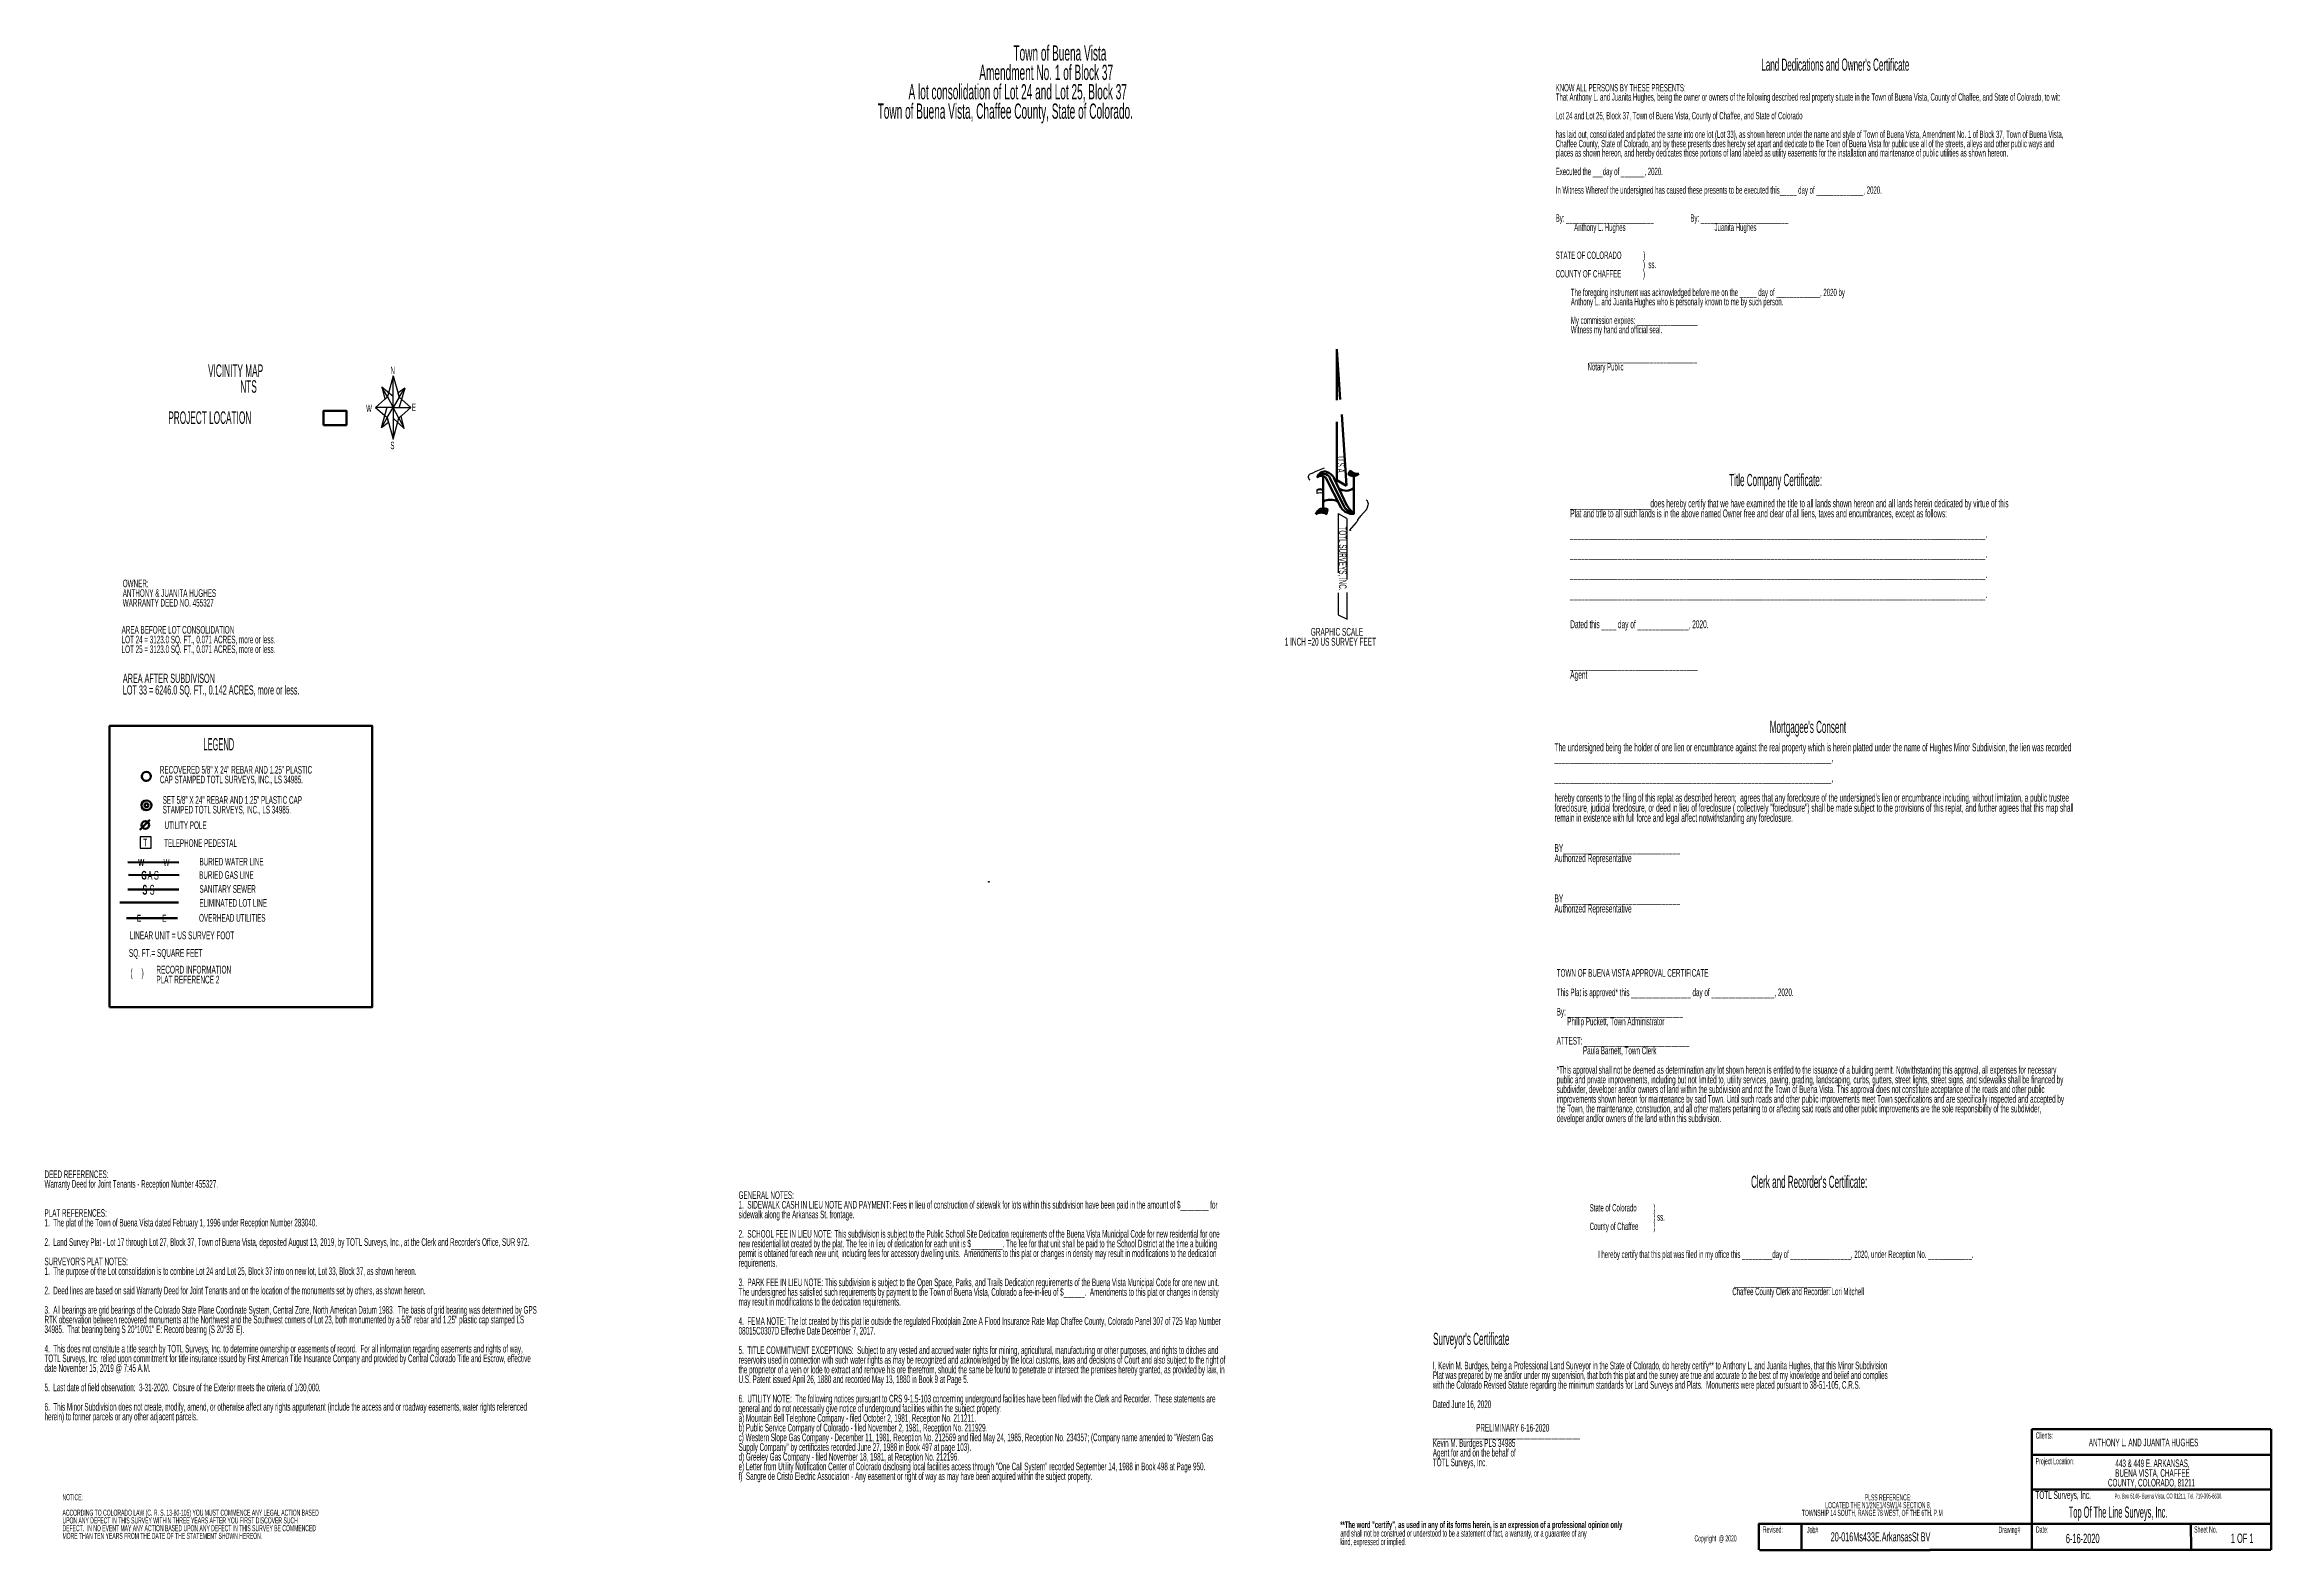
# Model space of a CAD drawing. Extents: x 2835785 to 2851632, y 1243954 to 1251877.
# Drawn here: x 2843217 to 2844208, y 1249570 to 1250240 of the extents above; entities that cross this region are included whole.
import ezdxf

# ---------------------------------------------------------------- set-up
doc = ezdxf.new("R2010")
doc.units = 0
doc.header["$MEASUREMENT"] = 0
for name, pattern in [('Electric2', [339.978468, 101.993545, -101.993545, 101.993545, -33.997835]), ('Gas Line2', [678.456755, 127.210645, -296.824821, 127.210645, -127.210645]), ('Property Line', [391.61936, 195.80968, -39.161945, 39.161937, -39.161931, 39.161937, -39.161931]), ('Sanitary Sewer2', [679.5772, 145.623694, -242.706147, 145.623694, -145.623665]), ('Water Line1', [339.228684, 101.768609, -101.768609, 101.768609, -33.922856])]:
    doc.linetypes.add(name, pattern=pattern)
for name, color, linetype, true_color in [('Dot_Layer', 7, 'Continuous', 0x000000), ('Layout', 5, 'Continuous', 0x0000ff), ('Text', 5, 'Continuous', 0x0000ff)]:
    doc.layers.add(name, color=color, linetype=linetype, true_color=true_color)
doc.styles.add('Arial14', font='arialbd.ttf', dxfattribs={"width": 0.416027, "height": 3.91})
doc.styles.add('Arial15', font='arialbd.ttf', dxfattribs={"width": 0.416069, "height": 5.58})
doc.styles.add('Arial16', font='arialbd.ttf', dxfattribs={"width": 0.416068, "height": 4.875})
doc.styles.add('Arial17', font='arialbd.ttf', dxfattribs={"width": 0.416239, "height": 3.9})
doc.styles.add('Arial4', font='arialbd.ttf', dxfattribs={"width": 0.383838, "height": 3.795})

msp = doc.modelspace()

# ---------------------------------------------------------------- texts
at = {"layer": 'Layout'}
for s, height, width, p in [('Town of Buena Vista', 6.79, 0.493735, (2843647.99, 1250232.81)), ('Amendment No. 1 of Block 37', 6.79, 0.493735, (2843632.78, 1250224.18)), ("Land Dedications and Owner's Certificate ", 5.4317, 0.493846, (2843980.87, 1250228.3)), ('A lot consolidation of Lot 24 and Lot 25, Block 37', 6.79, 0.493735, (2843601.29, 1250215.56)), ('That Anthony L. and Juanita Hughes, being the owner or owners of the following described real property situate in the Town of Buena Vista, County of Chaffee, and State of Colorado, to wit: ', 3.25833, 0.49368, (2843889.37, 1250214.96)), ('KNOW ALL PERSONS BY THESE PRESENTS: ', 3.2583, 0.49368, (2843889.37, 1250219.1)), ('Town of Buena Vista, Chaffee County, State of Colorado.', 6.79, 0.493735, (2843587.54, 1250206.93)), ('Lot 24 and Lot 25, Block 37, Town of Buena Vista, County of Chaffee, and State of Colorado', 3.2583, 0.49368, (2843889.37, 1250206.68)), ('Chaffee County, State of Colorado, and by these presents does hereby set apart and dedicate to the Town of Buena Vista for public use all of the streets, alleys and other public ways and ', 3.25833, 0.49368, (2843889.37, 1250194.26)), ('has laid out, consolidated and platted the same into one lot (Lot 33), as shown hereon under the name and style of Town of Buena Vista, Amendment No. 1 of Block 37, Town of Buena Vista, ', 3.25833, 0.49368, (2843889.37, 1250198.4)), ('places as shown hereon, and hereby dedicates those portions of land labeled as utility easements for the installation and maintenance of public utilities as shown hereon.', 3.25833, 0.49368, (2843889.37, 1250190.12)), ('Executed the ___day of _______, 2020. ', 3.2583, 0.49368, (2843889.37, 1250181.84)), ('In Witness Whereof the undersigned has caused these presents to be executed this_____ day of ______________, 2020.', 3.25833, 0.49368, (2843889.37, 1250173.56)), ('By: __________________________                      By: __________________________    ', 3.2583, 0.49368, (2843889.37, 1250161.14)), ('           Anthony L. Hughes                                                     Juanita Hughes', 3.2583, 0.49368, (2843889.37, 1250157)), ('STATE OF COLORADO             )', 3.2583, 0.49368, (2843889.37, 1250144.58)), ('COUNTY OF CHAFFEE             )', 3.2583, 0.49368, (2843889.37, 1250136.3)), ('                                                    )  ss.', 3.2583, 0.49368, (2843889.37, 1250140.44)), ('         Anthony L. and Juanita Hughes who is personally known to me by such person. ', 3.2583, 0.49368, (2843889.37, 1250123.88)), ('         The foregoing instrument was acknowledged before me on the _____ day of _____________, 2020 by ', 3.25833, 0.49368, (2843889.37, 1250128.02)), ('         My commission expires: __________________', 3.2583, 0.49368, (2843889.37, 1250115.6)), ('         Witness my hand and official seal.', 3.2583, 0.49368, (2843889.37, 1250111.46)), ('VICINITY MAP', 5.5617, 0.493868, (2843289.51, 1250092.05)), ('N', 3.3, 0.49365, (2843370.7, 1250093.31)), ('                   Notary Public                                          ', 3.2583, 0.49368, (2843889.37, 1250094.9)), ('                    ________________________________', 3.2583, 0.49368, (2843889.37, 1250099.04)), ('NTS', 5.562, 0.493868, (2843303.84, 1250084.99)), ('PROJECT LOCATION', 5.5617, 0.493868, (2843271.8, 1250071.12)), ('W', 3.3, 0.49365, (2843359.85, 1250076.38)), ('E', 3.3, 0.49365, (2843380.25, 1250076.85)), ('S', 3.3, 0.49365, (2843370.65, 1250059.86)), ('Title Company Certificate:', 5.4317, 0.493846, (2843966.63, 1250043.42)), ('______________________does hereby certify that we have examined the title to all lands shown hereon and all lands herein dedicated by virtue of this ', 3.53, 0.493975, (2843895.82, 1250034)), ('Plat and title to all such lands is in the above named Owner free and clear of all liens, taxes and encumbrances, except as follows:', 3.53, 0.493975, (2843895.82, 1250029.51)), ('__________________________________________________________________________________________________________________.', 3.53, 0.493975, (2843895.82, 1250020.54)), ('__________________________________________________________________________________________________________________.', 3.53, 0.493975, (2843895.82, 1250011.57)), ('ANTHONY & JUANITA HUGHES', 3.395, 0.493735, (2843251.52, 1249994.12)), ('OWNER:', 3.395, 0.493735, (2843251.52, 1249998.43)), ('__________________________________________________________________________________________________________________.', 3.53, 0.493975, (2843895.82, 1250002.6)), ('WARRANTY DEED NO. 455327', 3.395, 0.493735, (2843251.52, 1249989.8)), ('__________________________________________________________________________________________________________________.', 3.53, 0.493975, (2843895.82, 1249993.63)), ('AREA BEFORE LOT CONSOLIDATION', 3.395, 0.493735, (2843251.03, 1249977.77)), ('GRAPHIC SCALE', 3.4767, 0.493881, (2843780.35, 1249976.83)), ('Dated this ____ day of ______________, 2020.', 3.53, 0.493975, (2843895.82, 1249980.18)), ('LOT 24 = 3123.0 SQ. FT., 0.071 ACRES, more or less.', 3.395, 0.493735, (2843251.03, 1249973.45)), ('LOT 25 = 3123.0 SQ. FT., 0.071 ACRES, more or less.', 3.395, 0.493735, (2843251.03, 1249969.14)), ('1 INCH =20 US SURVEY FEET', 3.4767, 0.493881, (2843768.77, 1249972.42)), ('AREA AFTER SUBDIVISON', 4.0733, 0.494032, (2843251.58, 1249955.85)), ('___________________________________', 3.53, 0.493975, (2843895.82, 1249962.24)), ('Agent', 3.53, 0.493975, (2843895.82, 1249957.75)), ('LOT 33 = 6246.0 SQ. FT., 0.142 ACRES, more or less.', 4.0733, 0.494032, (2843251.58, 1249950.67)), ("Mortgagee's Consent", 5.4317, 0.493846, (2843984.63, 1249933.53)), ('LEGEND', 5.452, 0.400365, (2843287.43, 1249925.79)), ('The undersigned being the holder of one lien or encumbrance against the real property which is herein platted under the name of Hughes Minor Subdivision, the lien was recorded', 3.53, 0.493975, (2843888.83, 1249925.4)), ('RECOVERED 5/8" X 24" REBAR AND 1.25" PLASTIC ', 3.395, 0.493735, (2843268.06, 1249915.47)), ('____________________________________________________________________________, ', 3.53, 0.493975, (2843888.83, 1249920.92)), ('CAP STAMPED TOTL SURVEYS, INC., LS 34985.', 3.395, 0.493735, (2843268.06, 1249911.15)), ('____________________________________________________________________________,', 3.53, 0.493975, (2843888.83, 1249911.95)), ('SET 5/8" X 24" REBAR AND 1.25" PLASTIC CAP ', 3.395, 0.493735, (2843269.29, 1249902.04)), ('STAMPED TOTL SURVEYS, INC., LS 34985.', 3.395, 0.493735, (2843269.29, 1249897.72)), ('foreclosure, judicial foreclosure, or deed in lieu of foreclosure ( collectively "foreclosure") shall be made subject to the provisions of this replat, and further agrees that this map shall ', 3.53, 0.493975, (2843888.83, 1249898.49)), ("hereby consents to the filing of this replat as described hereon;  agrees that any foreclosure of the undersigned's lien or encumbrance including, without limitation, a public trustee ", 3.53, 0.493975, (2843888.83, 1249902.98)), ('UTILITY POLE', 3.395, 0.493735, (2843270.15, 1249890.8)), ('remain in existence with full force and legal affect notwithstanding any foreclosure.', 3.53, 0.493975, (2843888.83, 1249894.01)), ('T', 3.39, 0.493735, (2843260.69, 1249883.12)), ('TELEPHONE PEDESTAL', 3.395, 0.493735, (2843269.96, 1249882.86)), ('Authorized Representative', 3.53, 0.493975, (2843888.83, 1249876.07)), ('BY________________________________', 3.53, 0.493975, (2843888.83, 1249880.55)), ('BURIED GAS LINE', 3.395, 0.493735, (2843285.54, 1249868.64)), ('BURIED WATER LINE', 3.395, 0.493735, (2843285.7, 1249874.58)), ('SANITARY SEWER', 3.395, 0.493735, (2843285.69, 1249862.43)), ('ELIMINATED LOT LINE', 3.395, 0.493735, (2843285.64, 1249856.21)), ('BY________________________________', 3.53, 0.493975, (2843888.83, 1249858.13)), ('OVERHEAD UTILITIES', 3.395, 0.493735, (2843285.48, 1249849.54)), ('Authorized Representative', 3.53, 0.493975, (2843888.83, 1249853.64)), ('LINEAR UNIT = US SURVEY FOOT', 3.4767, 0.493881, (2843254.68, 1249841.73)), ('SQ. FT.= SQUARE FEET', 3.4767, 0.493881, (2843254.26, 1249833.92)), ('RECORD INFORMATION ', 3.4767, 0.493881, (2843266.48, 1249826.48)), ('(     )', 3.477, 0.493881, (2843254.95, 1249825.12)), ('PLAT REFERENCE 2', 3.4767, 0.493881, (2843266.48, 1249822.06)), ('TOWN OF BUENA VISTA APPROVAL CERTIFICATE', 3.395, 0.493735, (2843889.8, 1249825.05)), ('This Plat is approved* this _________________ day of __________________, 2020.', 3.395, 0.493735, (2843889.8, 1249816.42)), ('By: _________________________________ ', 3.395, 0.493735, (2843889.8, 1249807.8)), ('      Phillip Puckett, Town Administrator', 3.395, 0.493735, (2843889.8, 1249803.48)), ('ATTEST: ______________________________', 3.395, 0.493735, (2843889.8, 1249794.86)), ('               Paula Barnett, Town Clerk', 3.395, 0.493735, (2843889.8, 1249790.54)), ('*This approval shall not be deemed as determination any lot shown hereon is entitled to the issuance of a building permit. Notwithstanding this approval, all expenses for necessary ', 3.395, 0.493735, (2843889.8, 1249781.92)), ('public and private improvements, including but not limited to, utility services, paving, grading, landscaping, curbs, gutters, street lights, street signs, and sidewalks shall be financed by ', 3.395, 0.493735, (2843889.8, 1249777.6)), ('subdivider, developer and/or owners of land within the subdivision and not the Town of Buena Vista. This approval does not constitute acceptance of the roads and other public ', 3.395, 0.493735, (2843889.8, 1249773.29)), ('improvements shown hereon for maintenance by said Town. Until such roads and other public improvements meet Town specifications and are specifically inspected and accepted by ', 3.395, 0.493735, (2843889.8, 1249768.98)), ('the Town, the maintenance, construction, and all other matters pertaining to or affecting said roads and other public improvements are the sole responsibility of the subdivider, ', 3.395, 0.493735, (2843889.8, 1249764.66)), ('developer and/or owners of the land within this subdivision.', 3.395, 0.493735, (2843889.8, 1249760.35)), ('Warranty Deed for Joint Tenants - Reception Number 455327.', 3.395, 0.493735, (2843216.7, 1249731.15)), ('DEED REFERENCES:', 3.395, 0.493735, (2843216.7, 1249735.46)), ("Clerk and Recorder's Certificate:", 5.4317, 0.493846, (2843976.32, 1249731.05)), ('PLAT REFERENCES:', 3.395, 0.493735, (2843216.7, 1249718.21)), ('sidewalk along the Arkansas St. frontage.', 3.395, 0.493735, (2843525.65, 1249717.54)), ('GENERAL NOTES:', 3.395, 0.493735, (2843525.65, 1249726.17)), ('1.  SIDEWALK CASH IN LIEU NOTE AND PAYMENT: Fees in lieu of construction of sidewalk for lots within this subdivision have been paid in the amount of $________ for ', 3.395, 0.493735, (2843525.65, 1249721.86)), ('State of Colorado          )', 3.2583, 0.49368, (2843904.47, 1249720.59)), ('                                      ) ss.', 3.2583, 0.49368, (2843904.47, 1249716.45)), ('1.  The plat of the Town of Buena Vista dated February 1, 1996 under Reception Number 283040.', 3.395, 0.493735, (2843216.7, 1249713.9)), ('2.  SCHOOL FEE IN LIEU NOTE: This subdivision is subject to the Public School Site Dedication requirements of the Buena Vista Municipal Code for new residential for one ', 3.395, 0.493735, (2843525.65, 1249708.92)), ('County of Chaffee         )', 3.2583, 0.49368, (2843904.47, 1249712.31)), ("SURVEYOR'S PLAT NOTES:", 3.395, 0.493735, (2843216.7, 1249696.64)), ("2.  Land Survey Plat - Lot 17 through Lot 27, Block 37, Town of Buena Vista, deposited August 13, 2019, by TOTL Surveys, Inc., at the Clerk and Recorder's Office, SUR 972.", 3.395, 0.493735, (2843216.7, 1249705.27)), ('new residential lot created by the plat. The fee in lieu of dedication for each unit is $_________. The fee for that unit shall be paid to the School District at the time a building ', 3.395, 0.493735, (2843525.65, 1249704.6)), ('permit is obtained for each new unit, including fees for accessory dwelling units.  Amendments to this plat or changes in density may result in modifications to the dedication ', 3.395, 0.493735, (2843525.65, 1249700.29)), ('     I hereby certify that this plat was filed in my office this _________day of __________________, 2020, under Reception No. _____________.', 3.25833, 0.49368, (2843904.47, 1249699.89)), ('1.  The purpose of the Lot consolidation is to combine Lot 24 and Lot 25, Block 37 into on new lot, Lot 33, Block 37, as shown hereon.', 3.395, 0.493735, (2843216.7, 1249692.33)), ('3.  PARK FEE IN LIEU NOTE: This subdivision is subject to the Open Space, Parks, and Trails Dedication requirements of the Buena Vista Municipal Code for one new unit.  ', 3.395, 0.493735, (2843525.65, 1249687.35)), ('requirements.', 3.395, 0.493735, (2843525.65, 1249695.98)), ('2.  Deed lines are based on said Warranty Deed for Joint Tenants and on the location of the monuments set by others, as shown hereon.', 3.395, 0.493735, (2843216.7, 1249683.7)), ('The undersigned has satisfied such requirements by payment to the Town of Buena Vista, Colorado a fee-in-lieu of $______.  Amendments to this plat or changes in density ', 3.395, 0.493735, (2843525.65, 1249683.04)), ('may result in modifications to the dedication requirements.', 3.395, 0.493735, (2843525.65, 1249678.72)), ('                                                                                     Chaffee County Clerk and Recorder: Lori Mitchell', 3.25833, 0.49368, (2843904.47, 1249683.33)), ('                                                                                      _____________________________', 3.25833, 0.49368, (2843904.47, 1249687.47)), ('3.  All bearings are grid bearings of the Colorado State Plane Coordinate System, Central Zone, North American Datum 1983.  The basis of grid bearing was determined by GPS ', 3.395, 0.493735, (2843216.7, 1249675.08)), ('RTK observation between recovered monuments at the Northwest and the Southwest corners of Lot 23, both monumented by a 5/8" rebar and 1.25" plastic cap stamped LS ', 3.395, 0.493735, (2843216.7, 1249670.76)), ('4.  FEMA NOTE: The lot created by this plat lie outside the regulated Floodplain Zone A Flood Insurance Rate Map Chaffee County, Colorado Panel 307 of 725 Map Number ', 3.395, 0.493735, (2843525.65, 1249670.1)), ('4.  This does not constitute a title search by TOTL Surveys, Inc. to determine ownership or easements of record.  For all information regarding easements and rights of way, ', 3.395, 0.493735, (2843216.7, 1249657.82)), ('34985.  That bearing being S 20%%D10\'01" E: Record bearing (S 20%%D35\' E).', 3.395, 0.493735, (2843216.7, 1249666.45)), ('08015C0307D Effective Date December 7, 2017. ', 3.395, 0.493735, (2843525.65, 1249665.78)), ('5.  TITLE COMMITMENT EXCEPTIONS:  Subject to any vested and accrued water rights for mining, agricultural, manufacturing or other purposes, and rights to ditches and ', 3.395, 0.493735, (2843525.65, 1249657.16)), ("Surveyor's Certificate", 5.4317, 0.493846, (2843834.78, 1249661.16)), ('TOTL Surveys, Inc. relied upon commitment for title insurance issued by First American Title Insurance Company and provided by Central Colorado Title and Escrow, effective ', 3.395, 0.493735, (2843216.7, 1249653.51)), ('date November 15, 2019 @ 7:45 A.M.', 3.395, 0.493735, (2843216.7, 1249649.2)), ('the proprietor of a vein or lode to extract and remove his ore therefrom, should the same be found to penetrate or intersect the premises hereby granted, as provided by law, in ', 3.395, 0.493735, (2843525.65, 1249648.53)), ('reservoirs used in connection with such water rights as may be recognized and acknowledged by the local customs, laws and decisions of Court and also subject to the right of ', 3.395, 0.493735, (2843525.65, 1249652.84)), ('I, Kevin M. Burdges, being a Professional Land Surveyor in the State of Colorado, do hereby certify** to Anthony L. and Juanita Hughes, that this Minor Subdivision ', 3.395, 0.493735, (2843834.67, 1249650.33)), ('5.  Last date of field observation:  3-31-2020.  Closure of the Exterior meets the criteria of 1/30,000.', 3.395, 0.493735, (2843216.7, 1249640.57)), ('U.S. Patent issued April 26, 1880 and recorded May 13, 1880 in Book 9 at Page 5.', 3.395, 0.493735, (2843525.65, 1249644.22)), ('with the Colorado Revised Statute regarding the minimum standards for Land Surveys and Plats.  Monuments were placed pursuant to 38-51-105, C.R.S.', 3.395, 0.493735, (2843834.67, 1249641.7)), ('Plat was prepared by me and/or under my supervision, that both this plat and the survey are true and accurate to the best of my knowledge and belief and complies ', 3.395, 0.493735, (2843834.67, 1249646.01)), ('6.  This Minor Subdivision does not create, modify, amend, or otherwise affect any rights appurtenant (include the access and or roadway easements, water rights referenced ', 3.395, 0.493735, (2843216.7, 1249631.94)), ('herein) to former parcels or any other adjacent parcels.', 3.395, 0.493735, (2843216.7, 1249627.63)), ('general and do not necessarily give notice of underground facilities within the subject property:', 3.395, 0.493735, (2843525.65, 1249631.28)), ('6.  UTILITY NOTE:  The following notices pursuant to CRS 9-1.5-103 concerning underground facilities have been filed with the Clerk and Recorder.  These statements are ', 3.395, 0.493735, (2843525.65, 1249635.59)), ('Dated June 16, 2020', 3.395, 0.493735, (2843834.67, 1249633.07)), ('a) Mountain Bell Telephone Company - filed October 2, 1981, Reception No. 211211.', 3.395, 0.493735, (2843525.65, 1249626.96)), ('c) Western Slope Gas Company - December 11, 1981, Reception No. 212569 and filed May 24, 1985, Reception No. 234357; (Company name amended to "Western Gas ', 3.395, 0.493735, (2843525.65, 1249618.34)), ('b) Public Service Company of Colorado - filed November 2, 1981, Reception No. 211929.', 3.395, 0.493735, (2843525.65, 1249622.65)), ('PRELIMINARY 6-16-2020', 3.395, 0.493735, (2843853.96, 1249622.61)), ('Clients:', 2.78, 0.494172, (2844103.02, 1249619.51)), ('d) Greeley Gas Company - filed November 18, 1981, at Reception No. 212196.', 3.395, 0.493735, (2843525.65, 1249609.71)), ('Supply Company" by certificates recorded June 27, 1988 in Book 497 at page 103).', 3.395, 0.493735, (2843525.65, 1249614.02)), ('__________________________________________', 3.395, 0.493735, (2843834.67, 1249620.13)), ('Agent for and on the behalf of', 3.395, 0.493735, (2843834.67, 1249611.51)), ('Kevin M. Burdges PLS 34985', 3.395, 0.493735, (2843834.67, 1249615.82)), ('Project Location:', 2.78, 0.494172, (2844103.01, 1249608.05)), ('ANTHONY L. AND JUANITA HUGHES', 3.395, 0.493735, (2844126.66, 1249616.05)), ('f)  Sangre de Cristo Electric Association - Any easement or right of way as may have been acquired within the subject property.', 3.395, 0.493735, (2843525.65, 1249601.08)), ('e) Letter from Utility Notification Center of Colorado disclosing local facilities access through "One Call System" recorded September 14, 1988 in Book 498 at Page 950.', 3.395, 0.493735, (2843525.65, 1249605.4)), ('TOTL Surveys, Inc.', 3.395, 0.493735, (2843834.67, 1249607.19)), ('COUNTY, COLORADO, 81211', 3.395, 0.493735, (2844135.18, 1249598.17)), ('443 & 449 E. ARKANSAS, ', 3.395, 0.493735, (2844138.5, 1249606.8)), ('BUENA VISTA, CHAFFEE ', 3.395, 0.493735, (2844138.41, 1249602.48)), ('NOTICE:', 2.715, 0.494403, (2843224.7, 1249592.06)), ('LOCATED THE N1/2NE1/4SW1/4 SECTION 8,', 2.715, 0.494403, (2844009.33, 1249588.52)), ('PLSS REFERENCE:', 2.715, 0.494403, (2844026.92, 1249591.97)), ('TOTL Surveys, Inc.', 3.4767, 0.493881, (2844102.84, 1249592.63)), ('Po. Box 5146- Buena Vista, CO 81211, Tel. 719-395-6630.', 2.2233, 0.49438, (2844138.14, 1249592.82)), ('ACCORDING TO COLORADO LAW (C. R. S. 13-80-105) YOU MUST COMMENCE ANY LEGAL ACTION BASED ', 2.715, 0.494403, (2843224.7, 1249585.17)), ('UPON ANY DEFECT IN THIS SURVEY WITHIN THREE YEARS AFTER YOU FIRST DISCOVER SUCH ', 2.715, 0.494403, (2843224.7, 1249581.72)), ('TOWNSHIP 14 SOUTH, RANGE 78 WEST, OF THE 6TH. P.M', 2.715, 0.494403, (2843998.92, 1249585.07)), ('Top Of The Line Surveys, Inc.', 5.005, 0.493794, (2844117.74, 1249584.25)), ('DEFECT.  IN NO EVENT MAY ANY ACTION BASED UPON ANY DEFECT IN THIS SURVEY BE COMMENCED ', 2.715, 0.494403, (2843224.7, 1249578.27)), ('MORE THAN TEN YEARS FROM THE DATE OF THE STATEMENT SHOWN HEREON.', 2.715, 0.494403, (2843224.7, 1249574.82)), ('and shall not be construed or understood to be a statement of fact, a warranty, or a guarantee of any ', 2.98667, 0.493897, (2843793.48, 1249575.87)), ('kind, expressed or implied.', 2.9867, 0.493897, (2843793.48, 1249572.07)), ('Copyright  @ 2020', 2.715, 0.494403, (2843951.14, 1249573.71)), ('Revised:', 2.78, 0.494172, (2843981.54, 1249577.62)), ('Job#', 2.78, 0.494172, (2844001.21, 1249577.41)), ('20-016Ms433E.ArkansasSt BV', 4.0733, 0.494032, (2844011.78, 1249573.73)), ('Drawing#', 2.78, 0.494172, (2844086.47, 1249577.51)), ('Date:', 2.78, 0.494172, (2844103.11, 1249577.64)), ('6-16-2020', 4.172, 0.493687, (2844116.42, 1249572.96)), ('Sheet No.', 2.78, 0.494172, (2844173.54, 1249577.64)), ('1 OF 1', 4.172, 0.493687, (2844189.89, 1249573.06))]:
    msp.add_text(s, height=height, dxfattribs=dict(at, width=width)).set_placement(p)
at = {"layer": 'Layout', "color": 5, "true_color": 0x0000ff}
for s, height, rotation, style, width, p in [('W', 3.07, 359.7659, 'Arial17', 0.535636, (2843258.38, 1249874.39)), ('G', 3.84, 359.76587, 'Arial16', 0.535274, (2843259.72, 1249868.33)), ('S', 4.39, 359.96998, 'Arial15', 0.535275, (2843260.27, 1249861.55)), ('E', 3.08, 359.96526, 'Arial14', 0.535323, (2843257.77, 1249849.55))]:
    msp.add_text(s, height=height, rotation=rotation, dxfattribs=dict(at, style=style, width=width)).set_placement(p)
for s, height, rotation, width, p in [('A', 3.84, 359.76587, 0.535274, (2843262.55, 1249868.32)), ('S', 3.84, 359.76587, 0.535274, (2843265.38, 1249868.31)), ('W', 3.07, 359.7659, 0.535636, (2843269.68, 1249874.35)), ('S', 4.39, 359.96998, 0.535275, (2843263.51, 1249861.55)), ('E', 3.08, 359.96526, 0.535323, (2843269.1, 1249849.54))]:
    msp.add_text(s, height=height, rotation=rotation, dxfattribs=dict(at, width=width)).set_placement(p)
at = {"layer": 'Layout', "style": 'Arial4', "width": 0.493897}
msp.add_text('**The word "certify", as used in any of its forms herein, is an expression of a professional opinion only ', height=2.98667, dxfattribs=at).set_placement((2843793.48, 1249579.66))
at = {"layer": 'Text', "width": 0.493735}
for s, p in [('U.S.A.', (2843791.99, 1250056.69)), ('TOTL SURVEYS, INC.', (2843792.89, 1250025.43))]:
    msp.add_text(s, height=3.395, rotation=269.97836, dxfattribs=at).set_placement(p)

# ---------------------------------------------------------------- linework, layer by layer
at = {"layer": 'Dot_Layer', "color": 18, "linetype": 'ByBlock', "lineweight": 25, "ltscale": 30, "true_color": 0x000000}
msp.add_line((2843792.52, 1250031.26), (2843796.28, 1250029.1), dxfattribs=at)
at = {"layer": 'Layout', "color": 5, "linetype": 'ByBlock', "lineweight": 50, "ltscale": 30, "true_color": 0x0000ff}
for p, q in [((2843791.89, 1250081.7), (2843791.89, 1250104.36)), ((2843791.95, 1250104.07), (2843793.41, 1250081.94)), ((2843791.89, 1250046.04), (2843791.89, 1250072.05)), ((2843794.11, 1250075.29), (2843796.29, 1250043.68)), ((2843785.83, 1250047.84), (2843785.81, 1250033.46)), ((2843790.67, 1250047.09), (2843796.44, 1250034.87)), ((2843799.53, 1250048), (2843799.52, 1250031.01)), ((2843787.21, 1250046.76), (2843793.84, 1250033.7)), ((2843788.95, 1250046.86), (2843795.21, 1250034.2)), ((2843796.29, 1250043.57), (2843791.92, 1250046.03))]:
    msp.add_line(p, q, dxfattribs=at)
at = {"layer": 'Layout', "color": 5, "linetype": 'ByBlock', "ltscale": 30, "true_color": 0x0000ff}
for p, q in [((2843371.95, 1250083.36), (2843366.88, 1250087.51)), ((2843371.94, 1250092.58), (2843374.56, 1250083)), ((2843377.11, 1250087.05), (2843374.62, 1250078.54)), ((2843369.38, 1250083.16), (2843364.01, 1250078.47)), ((2843366.75, 1250069.55), (2843369.24, 1250078.5)), ((2843374.42, 1250073.69), (2843379.78, 1250078.42)), ((2843369.25, 1250073.93), (2843371.93, 1250064.28)), ((2843376.77, 1250069.14), (2843371.93, 1250073.66))]:
    msp.add_line(p, q, dxfattribs=at)
at = {"layer": 'Layout', "color": 5, "linetype": 'ByBlock', "lineweight": 25, "ltscale": 30, "true_color": 0x0000ff}
for p, q in [((2843779.34, 1250047.79), (2843779.42, 1250048.19)), ((2843779.36, 1250047.35), (2843779.34, 1250047.79)), ((2843779.78, 1250046.21), (2843779.38, 1250047.28)), ((2843779.42, 1250048.19), (2843779.68, 1250048.55)), ((2843779.7, 1250048.55), (2843780.05, 1250048.82)), ((2843780.05, 1250048.82), (2843780.89, 1250049.24)), ((2843780.98, 1250049.26), (2843781.98, 1250049.66)), ((2843781.98, 1250049.8), (2843786.45, 1250051.6)), ((2843796.93, 1250048.91), (2843797.8, 1250050.44)), ((2843780.05, 1250046.02), (2843779.82, 1250046.19)), ((2843804.92, 1250037.31), (2843805.35, 1250037.02)), ((2843787.95, 1250032.89), (2843787.49, 1250030.97)), ((2843792.53, 1250031.19), (2843792.53, 1250004.86)), ((2843796.36, 1250028.98), (2843796.35, 1250001.88)), ((2843800.6, 1250027.19), (2843797.37, 1250023.61)), ((2843800.98, 1250027.73), (2843800.6, 1250027.19)), ((2843801.31, 1250028.31), (2843800.98, 1250027.73)), ((2843801.17, 1250028.1), (2843801.85, 1250029.25)), ((2843802, 1250029.35), (2843802.59, 1250030.15)), ((2843802.64, 1250030.2), (2843805.13, 1250033.01)), ((2843805.44, 1250033.92), (2843804.97, 1250032.76)), ((2843805.39, 1250036.97), (2843805.63, 1250036.49)), ((2843805.73, 1250034.94), (2843805.44, 1250033.92)), ((2843805.63, 1250036.49), (2843805.82, 1250035.67)), ((2843805.82, 1250035.57), (2843805.73, 1250034.94)), ((2843792.52, 1249995.92), (2843792.53, 1249986.2)), ((2843796.53, 1249984.14), (2843796.53, 1249996.09)), ((2843792.53, 1249986.2), (2843796.53, 1249984.14))]:
    msp.add_line(p, q, dxfattribs=at)
at = {"layer": 'Layout', "color": 18, "linetype": 'ByBlock', "lineweight": 50, "ltscale": 30, "true_color": 0x000000}
msp.add_line((2843263.54, 1249894.84), (2843259.07, 1249890.37), dxfattribs=at)
at = {"layer": 'Layout', "color": 5, "linetype": 'ByBlock', "lineweight": 80, "ltscale": 30, "true_color": 0x0000ff}
for p, q in [((2844207.64, 1249623.75), (2844101.3, 1249623.75)), ((2844101.3, 1249623.75), (2844101.3, 1249570)), ((2844207.89, 1249569.96), (2844207.89, 1249623.72)), ((2844207.64, 1249612.24), (2844101.3, 1249612.24)), ((2844207.64, 1249596.88), (2844101.3, 1249596.88)), ((2844056.3, 1249581.61), (2843979.67, 1249581.61)), ((2843979.77, 1249581.52), (2843979.77, 1249570)), ((2843998.69, 1249569.7), (2843998.69, 1249581.22)), ((2844101.3, 1249581.52), (2844055.73, 1249581.52)), ((2844207.95, 1249581.52), (2844101.3, 1249581.52)), ((2844172.16, 1249570), (2844172.1, 1249581.52)), ((2843980.04, 1249569.87), (2844055.99, 1249569.87)), ((2844055.73, 1249570), (2844101.3, 1249570)), ((2844101.3, 1249570), (2844207.64, 1249570))]:
    msp.add_line(p, q, dxfattribs=at)
at = {"layer": 'Layout', "color": 5, "linetype": 'ByBlock', "ltscale": 30, "true_color": 0x0000ff}
for points in [[(2843369.38, 1250083.17), (2843366.89, 1250087.51), (2843368.25, 1250082.2), (2843368.27, 1250082.2), (2843369.38, 1250083.17)], [(2843371.93, 1250078.46), (2843371.93, 1250092.58), (2843369.38, 1250083.15), (2843369.38, 1250083.21), (2843371.93, 1250078.46)], [(2843374.52, 1250082.96), (2843377.12, 1250087.05), (2843374, 1250084.86), (2843374.53, 1250082.96), (2843374.52, 1250082.96)], [(2843371.9, 1250078.48), (2843364.01, 1250078.48), (2843369.28, 1250073.92), (2843369.25, 1250073.92), (2843371.9, 1250078.48)], [(2843371.92, 1250078.47), (2843379.81, 1250078.47), (2843374.53, 1250083.03), (2843374.57, 1250083.03), (2843371.92, 1250078.47)], [(2843371.93, 1250078.46), (2843371.93, 1250064.34), (2843374.48, 1250073.78), (2843374.48, 1250073.72), (2843371.93, 1250078.46)], [(2843369.25, 1250073.92), (2843366.77, 1250069.55), (2843369.8, 1250071.93), (2843369.24, 1250073.92), (2843369.25, 1250073.92)], [(2843374.43, 1250073.69), (2843376.75, 1250069.11), (2843375.49, 1250074.63), (2843374.42, 1250073.69), (2843374.43, 1250073.69)]]:
    msp.add_lwpolyline(points, dxfattribs=at)
at = {"layer": 'Layout', "color": 5, "linetype": 'ByBlock', "lineweight": 211, "ltscale": 30, "true_color": 0x0000ff}
msp.add_lwpolyline([(2843340.92, 1250070.57), (2843351.11, 1250070.57), (2843351.11, 1250076.95), (2843340.92, 1250076.95), (2843340.92, 1250070.57)], dxfattribs=at)
at = {"layer": 'Layout', "color": 5, "linetype": 'ByBlock', "lineweight": 50, "ltscale": 30, "true_color": 0x0000ff}
msp.add_lwpolyline([(2843245.64, 1249811.57), (2843362.57, 1249811.57), (2843362.57, 1249936.72), (2843245.64, 1249936.72), (2843245.64, 1249811.57)], dxfattribs=at)
at = {"layer": 'Layout', "color": 18, "linetype": 'ByBlock', "lineweight": 25, "ltscale": 30, "true_color": 0x000000}
msp.add_lwpolyline([(2843259.34, 1249887.35), (2843259.32, 1249882.31), (2843264.2, 1249882.28), (2843264.2, 1249887.36), (2843259.34, 1249887.35)], dxfattribs=at)
at = {"layer": 'Layout', "color": 5, "linetype": 'Water Line1', "lineweight": 50, "ltscale": 30, "true_color": 0x0000ff}
msp.add_lwpolyline([(2843253.86, 1249875.99), (2843276.47, 1249875.9)], dxfattribs=at)
at = {"layer": 'Layout', "color": 5, "linetype": 'Gas Line2', "lineweight": 50, "ltscale": 30, "true_color": 0x0000ff}
msp.add_lwpolyline([(2843254.08, 1249870.34), (2843276.69, 1249870.24)], dxfattribs=at)
at = {"layer": 'Layout', "color": 5, "linetype": 'Sanitary Sewer2', "lineweight": 50, "ltscale": 30, "true_color": 0x0000ff}
msp.add_lwpolyline([(2843253.8, 1249863.82), (2843276.45, 1249863.81)], dxfattribs=at)
at = {"layer": 'Layout', "color": 5, "linetype": 'Property Line', "lineweight": 60, "ltscale": 30, "true_color": 0x0000ff}
msp.add_lwpolyline([(2843250.29, 1249858.06), (2843276.39, 1249858.04)], dxfattribs=at)
at = {"layer": 'Layout', "color": 5, "linetype": 'Electric2', "lineweight": 50, "ltscale": 30, "true_color": 0x0000ff}
msp.add_lwpolyline([(2843253.23, 1249851.14), (2843275.9, 1249851.13)], dxfattribs=at)
at = {"layer": 'Layout', "color": 5, "linetype": 'ByBlock', "ltscale": 30, "true_color": 0x0000ff}
for centre, radius in [((2843798, 1250023.7), 0.0821), ((2843637.04, 1249867.3), 0.173)]:
    msp.add_circle(centre, radius, dxfattribs=at)
at = {"layer": 'Layout', "color": 18, "linetype": 'ByBlock', "lineweight": 50, "ltscale": 30, "true_color": 0x000000}
for centre, radius in [((2843262.07, 1249901.35), 2.21), ((2843262.07, 1249901.35), 0.847), ((2843261.59, 1249892.6), 1.67)]:
    msp.add_circle(centre, radius, dxfattribs=at)
at = {"layer": 'Layout', "color": 5, "linetype": 'ByBlock', "lineweight": 50, "ltscale": 30, "true_color": 0x0000ff}
for centre, radius, start, end in [((2843788.51, 1250044.51), 6.08, 122.99345, 153.50571), ((2843785.91, 1250045.55), 3.31, 23.78578, 149.25869), ((2843784.96, 1250045.4), 2.62, 30.80066, 136.07017), ((2843786.63, 1250045.76), 4.11, 79.48949, 110.41075), ((2843785.13, 1250043.64), 6.57, 31.74554, 69.92884), ((2843799.28, 1250051.52), 3.54, 228.17974, 312.63201), ((2843800.06, 1250052.36), 3.81, 224.95749, 295.01713), ((2843801.3, 1250053.64), 4.75, 222.42262, 274.43766), ((2843789.05, 1250029.89), 7.5, 63.78317, 115.66772), ((2843796.03, 1250047.27), 5.89, 237.7244, 306.50771), ((2843785.98, 1250029.94), 3.54, 56.32075, 163.40181), ((2843785.07, 1250026.85), 4.79, 59.40215, 121.03169), ((2843785.71, 1250028.72), 3.81, 58.11004, 144.19767), ((2843799.22, 1250037.79), 6.76, 217.2673, 272.73448), ((2843802.53, 1250039.61), 9.11, 216.54712, 250.36485), ((2843811.7, 1250044.07), 17.82, 211.11633, 226.94437), ((2843262.03, 1249914.27), 2.01, 90.00014, 180.00013), ((2843262.03, 1249914.27), 2.01, 179.99985, 269.99986), ((2843262.03, 1249914.27), 2.01, 0.00002, 89.99998), ((2843262.03, 1249914.27), 2.01, 270.00014, 0.00014)]:
    msp.add_arc(centre, radius, start, end, dxfattribs=at)
at = {"layer": 'Layout', "color": 5, "linetype": 'ByBlock', "lineweight": 25, "ltscale": 30, "true_color": 0x0000ff}
for centre, radius, start, end in [((2843784.43, 1250038.16), 3.57, 67.53871, 114.20019), ((2843788.56, 1250040.9), 5.57, 170.57331, 188.47751), ((2843784.44, 1250039.07), 3.07, 63.43494, 116.56507), ((2843784.48, 1250037.32), 3.07, 63.43494, 116.56507)]:
    msp.add_arc(centre, radius, start, end, dxfattribs=at)

msp.set_redraw_order([(e.dxf.handle, doc.entitydb.next_handle()) for e in msp.query("TEXT MTEXT ATTDEF DIMENSION ARC_DIMENSION")])  # texts and dimensions are drawn at this point

doc.saveas('drawing.dxf')
